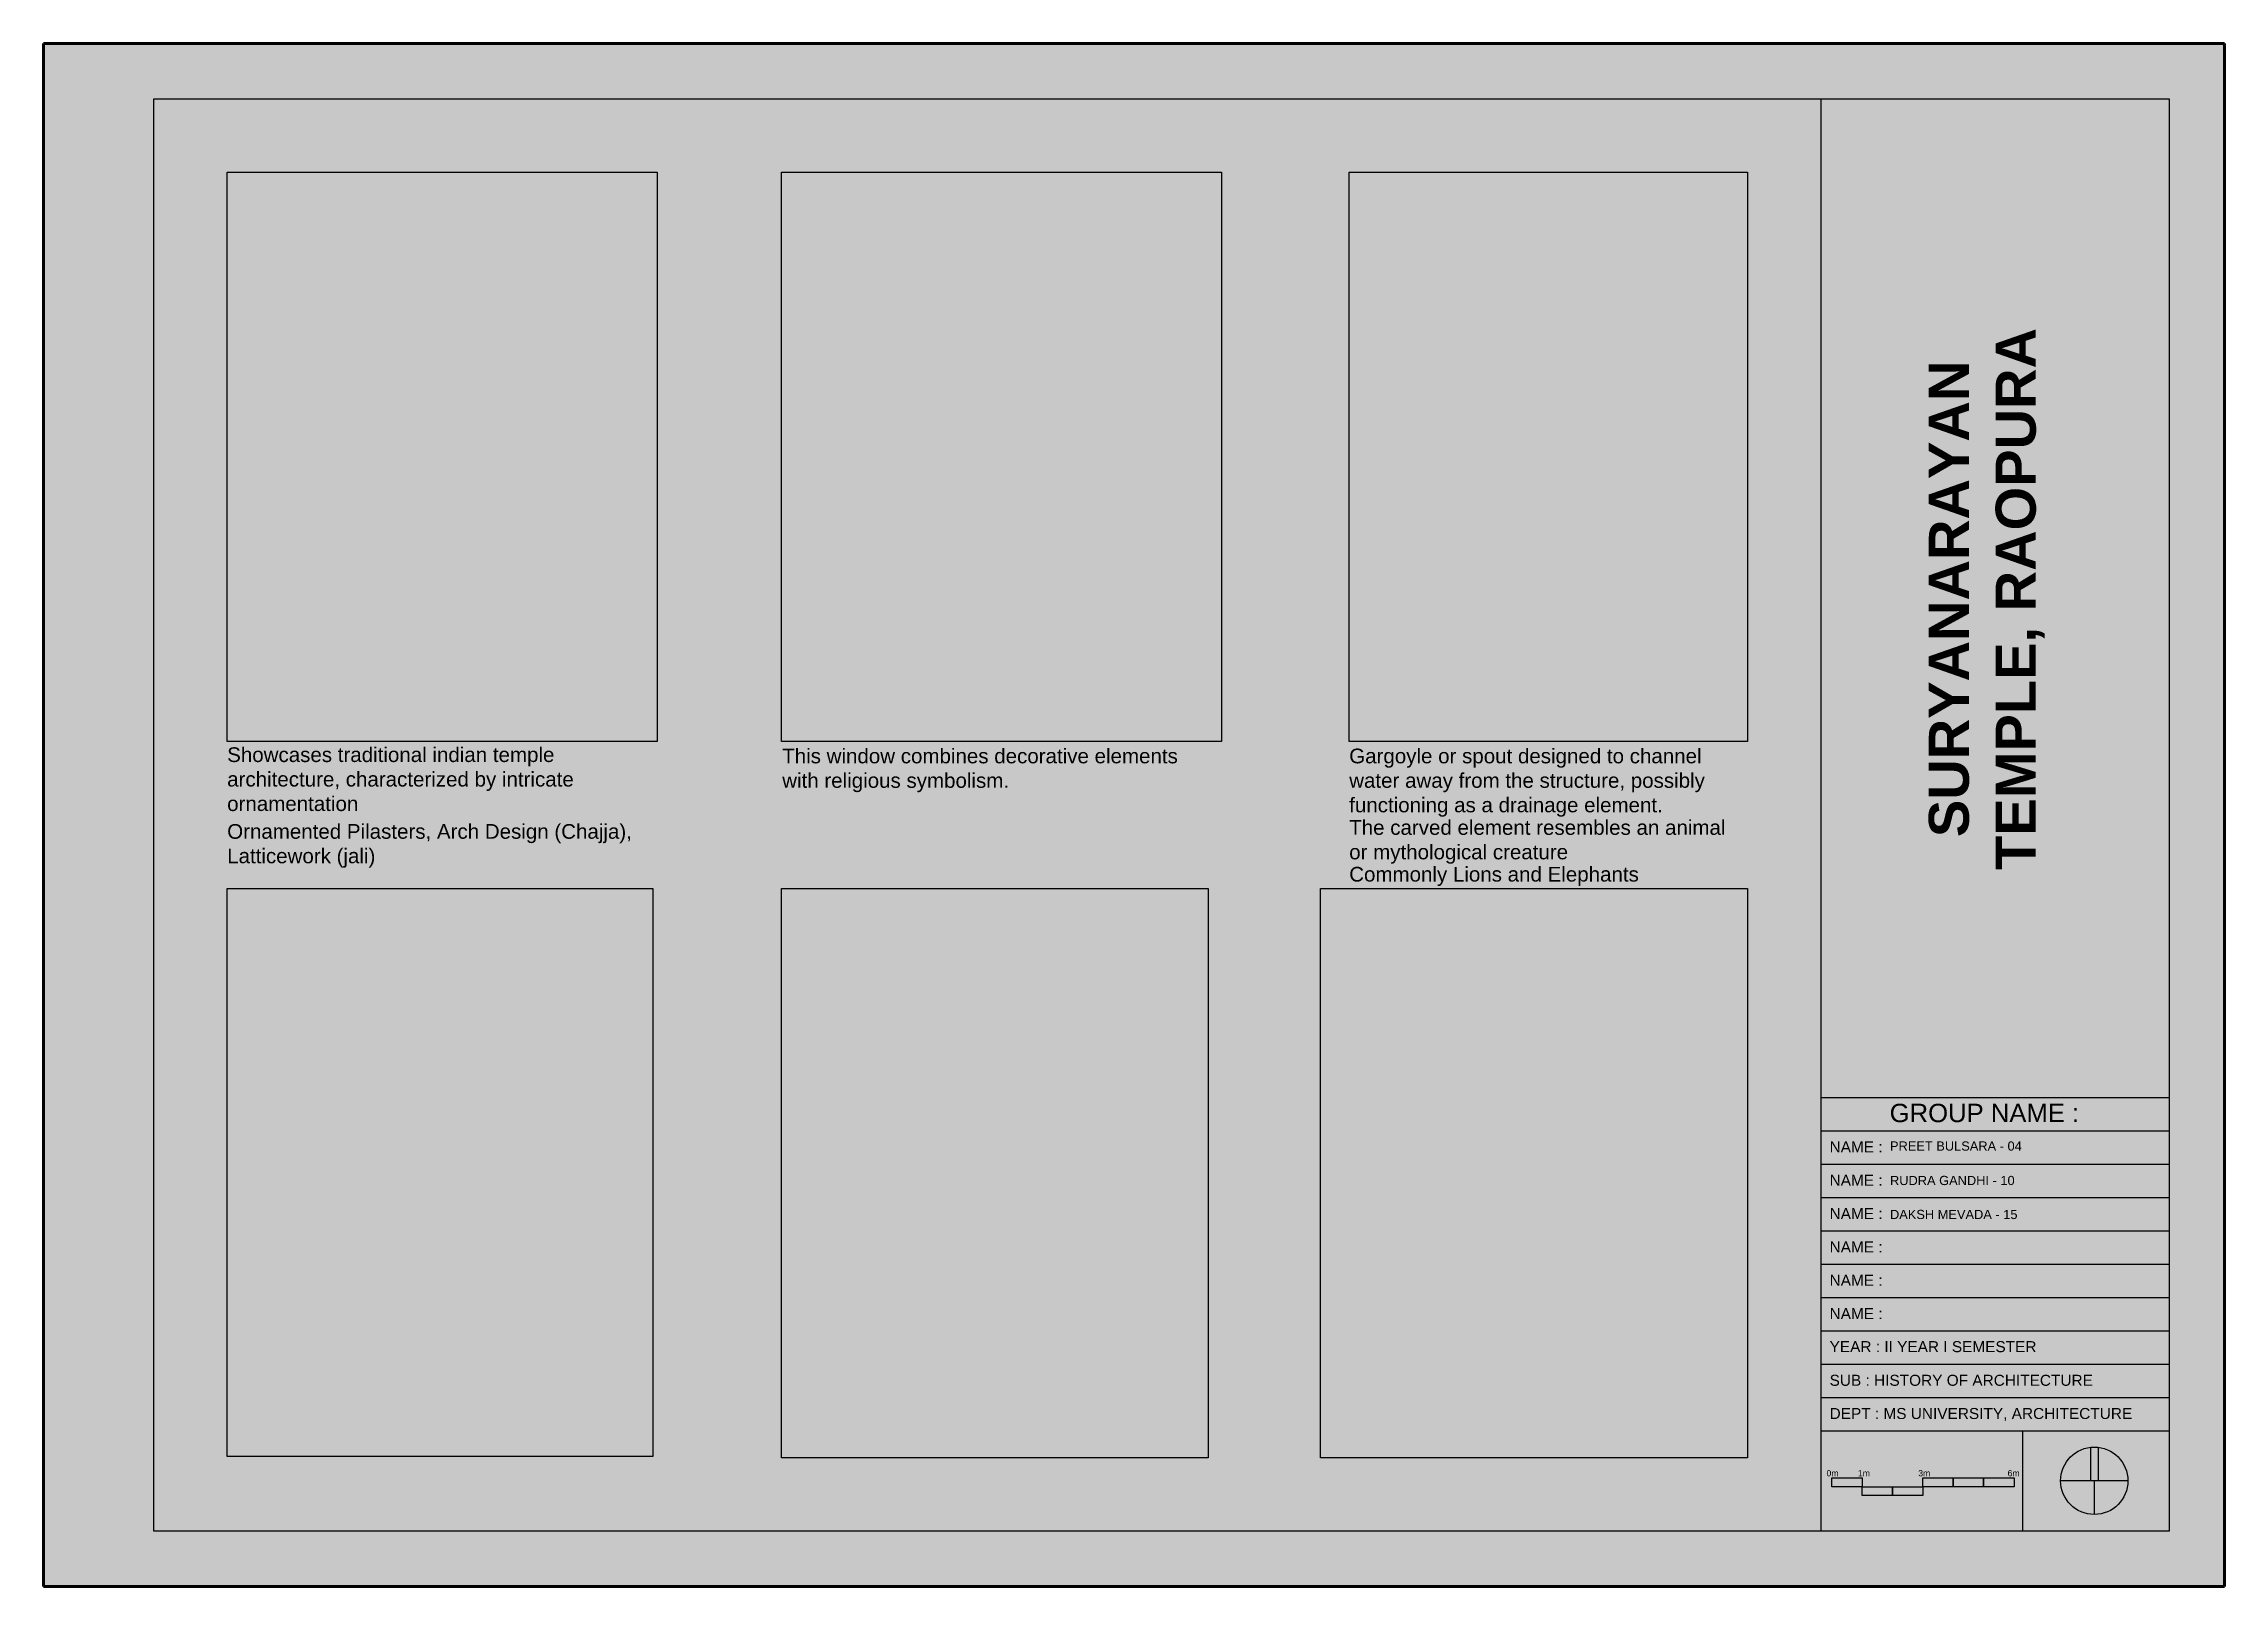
# Model space of a CAD drawing. Header units: millimetres. Extents: x 123626 to 686041, y 667 to 111893.
# Drawn here: x 626641 to 686041, y 68470 to 110470 of the extents above; entities that cross this region are included whole.
import ezdxf

# ---------------------------------------------------------------- set-up
doc = ezdxf.new("R2010")
doc.units = ezdxf.units.MM
doc.linetypes.add('ACAD_ISO08W100', pattern=[36, 24, -3, 6, -3])
doc.layers.add('sheets', color=7, linetype='Continuous')
doc.layers.add('squar', color=255, linetype='Continuous')
doc.styles.get("Standard").update_dxf_attribs({"font": 'arial.ttf'})
picture_1 = doc.add_image_def('image9.jpeg', size_in_pixel=(850, 1099))
picture_2 = doc.add_image_def('image10.jpeg', size_in_pixel=(1109, 1468))
picture_3 = doc.add_image_def('image11.jpeg', size_in_pixel=(780, 1040))
picture_4 = doc.add_image_def('image12.jpeg', size_in_pixel=(780, 1040))
picture_5 = doc.add_image_def('image13.jpeg', size_in_pixel=(780, 1040))
picture_6 = doc.add_image_def('image14.jpeg', size_in_pixel=(655, 936))

msp = doc.modelspace()

# ---------------------------------------------------------------- texts
at = {"layer": 'sheets', "color": 7, "true_color": 0xffffff, "insert": (677990, 95353), "char_height": 1092.43, "attachment_point": 2, "rotation": 90}
msp.add_mtext_dynamic_manual_height_columns('{\\fArial|b1|i0|c0|p34;SURYANARAYAN \\PTEMPLE, RAOPURA}', width=63680.91, gutter_width=4026, heights=[7779], dxfattribs=at)
at = {"layer": 'sheets', "color": 7, "true_color": 0xffffff, "attachment_point": 1}
for s, width, heights, insert, char_height in [('\\pxqc;GROUP NAME :', 9275.36, [0], (674867, 81608), 500), ('NAME : ', 9275.36, [0], (675288, 80584), 300), ('NAME : ', 9275.36, [0], (675288, 79676), 300), ('NAME : ', 9275.36, [0], (675288, 78768), 300), ('NAME : ', 9275.36, [0], (675288, 77860), 300), ('NAME : ', 9275.36, [0], (675288, 76952), 300), ('NAME : ', 9275.36, [0], (675288, 76045), 300), ('YEAR : II YEAR I SEMESTER', 9275.36, [0], (675288, 75146), 300), ('SUB : HISTORY OF ARCHITECTURE', 12193.19, [38.6], (675288, 74230), 300), ('DEPT : MS UNIVERSITY, ARCHITECTURE ', 9275.36, [0], (675288, 73326), 300)]:
    msp.add_mtext_dynamic_manual_height_columns(s, width=width, gutter_width=1250, heights=heights, dxfattribs=dict(at, insert=insert, char_height=char_height))
at = {"layer": 'sheets', "char_height": 250, "attachment_point": 1}
for s, insert in [('PREET BULSARA - 04', (676933, 80583)), ('RUDRA GANDHI - 10', (676933, 79645)), ('DAKSH MEVADA - 15', (676933, 78720))]:
    msp.add_mtext_dynamic_manual_height_columns(s, width=7095.16, gutter_width=1250, heights=[0], dxfattribs=dict(at, insert=insert))
at = {"layer": 'squar', "linetype": 'ACAD_ISO08W100', "char_height": 400, "attachment_point": 1}
for s, width, insert in [('Showcases traditional indian temple architecture, characterized by intricate ornamentation', 11747.17, (631641, 91312)), ('This window combines decorative elements with religious symbolism.', 11747.17, (646759, 91277)), ('Gargoyle or spout designed to channel water away from the structure, possibly functioning as a drainage element.', 10703.19, (662203, 91277)), ('Ornamented Pilasters, Arch Design (Chajja), Latticework (jali)', 11747.17, (631641, 89223)), ('The carved element resembles an animal or mythological creature', 10703.19, (662203, 89330)), ('Commonly Lions and Elephants', 10703.19, (662203, 88058))]:
    msp.add_mtext_dynamic_manual_height_columns(s, width=width, gutter_width=1250, heights=[0], dxfattribs=dict(at, insert=insert))

# ---------------------------------------------------------------- blocks, each defined once
blk = doc.blocks.new('asd')
at = {"true_color": 0xffffff}
h = blk.add_hatch(color=7, dxfattribs=at)
h.dxf.hatch_style = 1
h.paths.add_polyline_path([(3185.98, 1595.81), (3181.1, 1595.81), (3181.1, 1594.37), (3185.98, 1594.37)])
h.paths.add_polyline_path([(3190.86, 1594.37), (3185.98, 1594.37), (3185.98, 1592.94), (3190.86, 1592.94)])
h.paths.add_polyline_path([(3195.75, 1594.37), (3190.86, 1594.37), (3190.86, 1592.94), (3195.75, 1592.94)])
h.paths.add_polyline_path([(3200.63, 1595.81), (3195.75, 1595.81), (3195.75, 1594.37), (3200.63, 1594.37)])
h.paths.add_polyline_path([(3205.51, 1595.81), (3200.63, 1595.81), (3200.63, 1594.37), (3205.51, 1594.37)])
h.paths.add_polyline_path([(3210.4, 1595.81), (3205.51, 1595.81), (3205.51, 1594.37), (3210.4, 1594.37)])
at = {"color": 7, "true_color": 0xffffff}
for points in [[(3181.1, 1595.81), (3185.98, 1595.81), (3185.98, 1594.37), (3181.1, 1594.37)], [(3195.75, 1595.81), (3200.63, 1595.81), (3200.63, 1594.37), (3195.75, 1594.37)], [(3200.63, 1595.81), (3205.51, 1595.81), (3205.51, 1594.37), (3200.63, 1594.37)], [(3205.51, 1595.81), (3210.4, 1595.81), (3210.4, 1594.37), (3205.51, 1594.37)], [(3185.98, 1594.37), (3190.86, 1594.37), (3190.86, 1592.94), (3185.98, 1592.94)], [(3190.86, 1594.37), (3195.75, 1594.37), (3195.75, 1592.94), (3190.86, 1592.94)]]:
    blk.add_lwpolyline(points, close=True, dxfattribs=at)
at = {"color": 7, "true_color": 0xffffff, "insert": (3180.26, 1597.05), "char_height": 1, "attachment_point": 1}
blk.add_mtext_dynamic_manual_height_columns('0m        1m                    3m                                6m                                        ', width=31.5867, gutter_width=26.95, heights=[0.0468], dxfattribs=at)
blk = doc.blocks.new('asdsd')
at = {"true_color": 0xffffff}
h = blk.add_hatch(color=7, dxfattribs=at)
h.dxf.hatch_style = 1
h.paths.add_polyline_path([(3251.63, 1593.89), (3253.71, 1593.89), (3253.71, 1603, 0.056958), (3251.63, 1603)])
at = {"color": 7, "true_color": 0xffffff}
for p, q in [((3251.63, 1603.06), (3251.63, 1593.89)), ((3253.71, 1603.06), (3253.71, 1593.89)), ((3261.84, 1593.89), (3243.5, 1593.89)), ((3252.67, 1593.89), (3252.67, 1584.72))]:
    blk.add_line(p, q, dxfattribs=at)
blk.add_circle((3252.67, 1593.89), 9.17, dxfattribs=at)

# ---------------------------------------------------------------- hatches: boundary and pattern name
at = {"layer": 'sheets', "true_color": 0x171c4f}
h = msp.add_hatch(color=179, dxfattribs=at)
h.dxf.hatch_style = 1
h.paths.add_polyline_path([(686041, 68470), (686041, 110470), (626641, 110470), (626641, 68470)])

# ---------------------------------------------------------------- linework, layer by layer
at = {"layer": 'sheets', "color": 7, "lineweight": 60, "true_color": 0xffffff}
for p, q in [((626641, 110470), (686041, 110470)), ((626641, 68470), (626641, 110470)), ((686041, 110470), (686041, 68470)), ((686041, 68470), (626641, 68470))]:
    msp.add_line(p, q, dxfattribs=at)
at = {"layer": 'sheets', "color": 7, "true_color": 0xffffff}
for p, q in [((629641, 108970), (684541, 108970)), ((629641, 69970), (629641, 108970)), ((675050, 108970), (675050, 69970)), ((684541, 108970), (684541, 69970)), ((675050, 81782), (684541, 81782)), ((675050, 80874), (684541, 80874)), ((675050, 79966), (684541, 79966)), ((675050, 79058), (684541, 79058)), ((675050, 78150), (684541, 78150)), ((675050, 77242), (684541, 77242)), ((675050, 76334), (684541, 76334)), ((675050, 75427), (684541, 75427)), ((675050, 74519), (684541, 74519)), ((675050, 73611), (684541, 73611)), ((675050, 72703), (684541, 72703)), ((680541, 72703), (680541, 69970)), ((684541, 69970), (629641, 69970))]:
    msp.add_line(p, q, dxfattribs=at)

# ---------------------------------------------------------------- block references
at = {"layer": 'sheets'}
for name, p, xscale, yscale, zscale in [('asdsd', (357231, -88045), 100, 100, 100), ('asd', (136131, -199073), 169.5055590434932, 169.5055590434932, 169.5055590434932)]:
    msp.add_blockref(name, p, dxfattribs=dict(at, xscale=xscale, yscale=yscale, zscale=zscale))

msp.set_redraw_order([(e.dxf.handle, doc.entitydb.next_handle()) for e in msp.query("TEXT MTEXT ATTDEF DIMENSION ARC_DIMENSION")])  # texts and dimensions are drawn at this point

# ---------------------------------------------------------------- pictures from other files: only their frames are drawn
at = {"layer": 'squar', "linetype": 'ACAD_ISO08W100'}
image = msp.add_image(picture_2, insert=(631641, 91470), size_in_units=(11709, 15500), dxfattribs=at)
image.dxf.flags = 7
image = msp.add_image(picture_1, insert=(646740, 91470), size_in_units=(11988, 15500), dxfattribs=at)
image.dxf.flags = 7
image = msp.add_image(picture_6, insert=(662203, 91470), size_in_units=(10847, 15500), dxfattribs=at)
image.dxf.flags = 7
image = msp.add_image(picture_3, insert=(631641, 72009), size_in_units=(11595, 15461), dxfattribs=dict(at, brightness=38))
image.dxf.flags = 7
image = msp.add_image(picture_4, insert=(646740, 71970), size_in_units=(11625, 15500), dxfattribs=at)
image.dxf.flags = 7
image = msp.add_image(picture_5, insert=(661425, 71970), size_in_units=(11625, 15500), dxfattribs=at)
image.dxf.flags = 7

doc.saveas('drawing.dxf')
